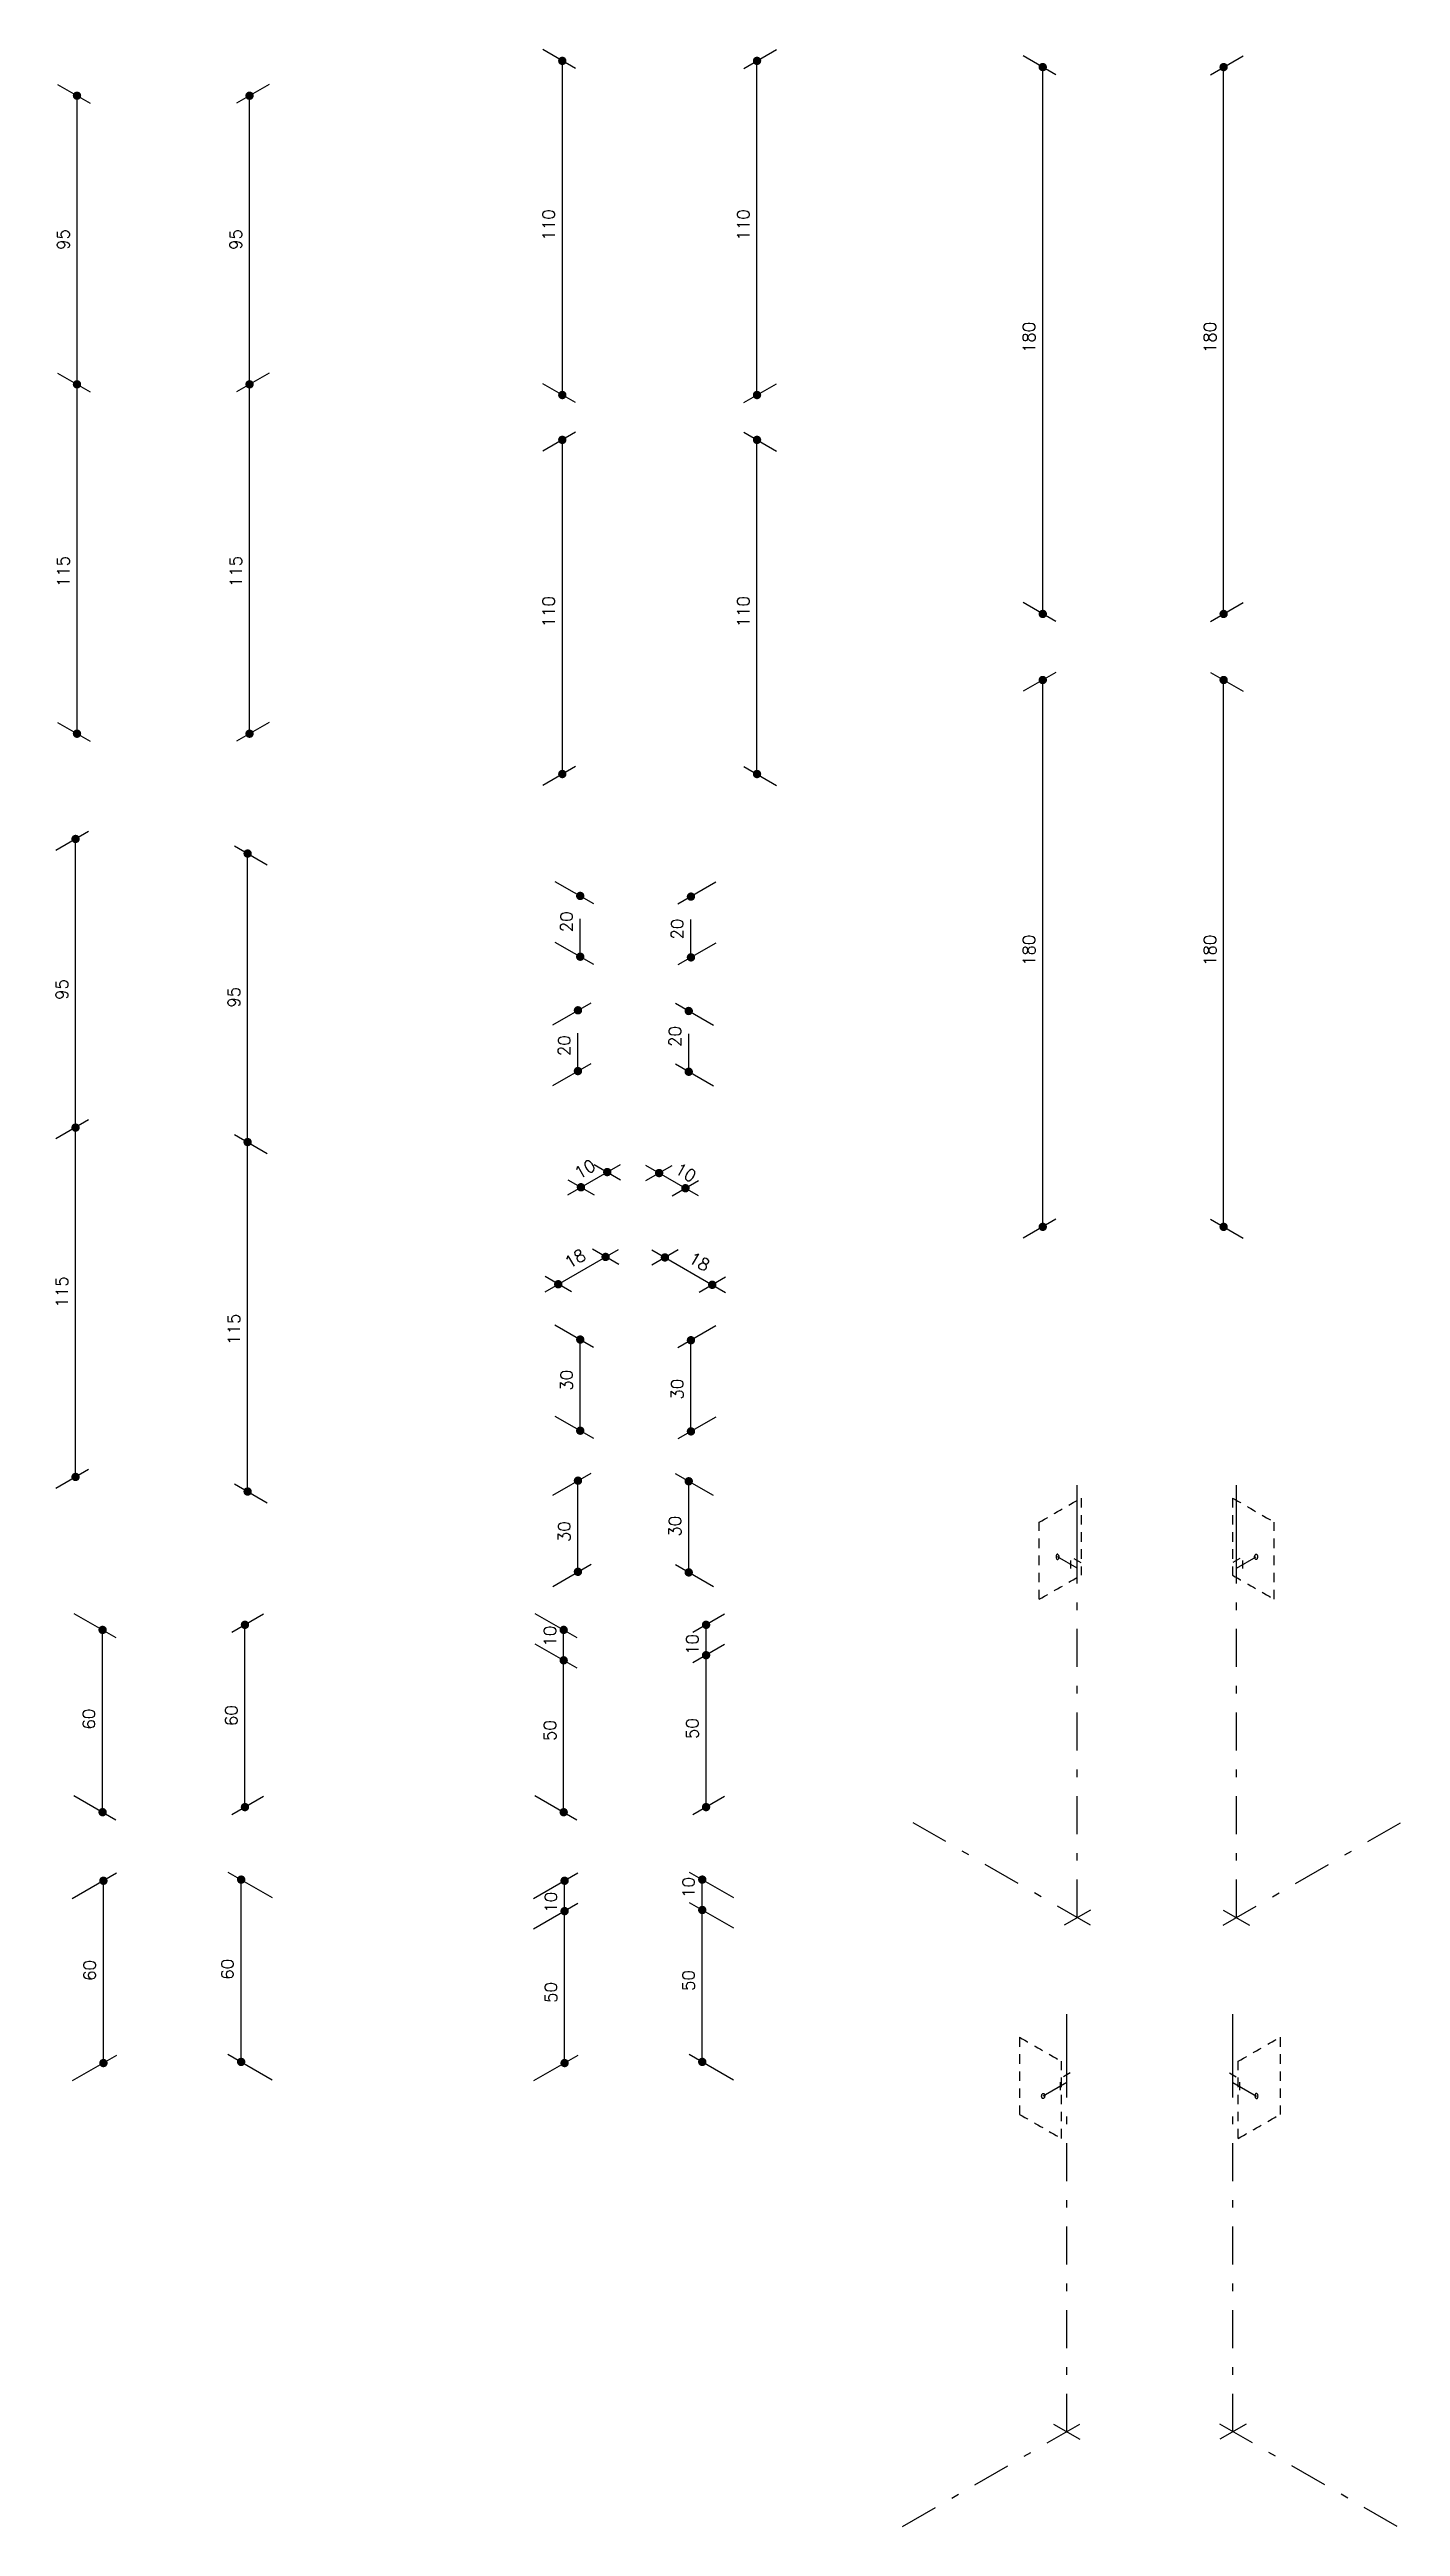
# Model space of a CAD drawing. Extents: x -33.7 to 26.1, y -23.6 to 9.2.
# Drawn here: x 8.34 to 26.14, y -23.56 to 9.05 of the extents above; entities that cross this region are included whole.
import ezdxf

# ---------------------------------------------------------------- set-up
doc = ezdxf.new("R2010")
doc.units = 0
doc.header["$MEASUREMENT"] = 0
doc.linetypes.add('DASHDOT', pattern=[1, 0.5, -0.25, 0, -0.25])
doc.linetypes.add('HIDDEN', pattern=[0.375, 0.25, -0.125])
doc.layers.get('0').update_dxf_attribs({"linetype": 'CONTINUOUS'})
for name, color, linetype in [('1', 1, 'CONTINUOUS'), ('2', 2, 'CONTINUOUS'), ('4', 4, 'CONTINUOUS'), ('A-03', 3, 'CONTINUOUS'), ('S16', 2, 'CONTINUOUS')]:
    doc.layers.add(name, color=color, linetype=linetype)
doc.styles.add('S16', font='SIMPLEX.SHX', dxfattribs={"height": 0.16})

# ---------------------------------------------------------------- blocks, each defined once
blk = doc.blocks.new('C101')
at = {"layer": '1'}
blk.add_line((0.173, -0.1), (-0.52, 0.3), dxfattribs=at)
at = {"layer": '1', "linetype": 'DASHDOT'}
for p, q in [((-0.52, 0.1), (-0.173, 0.3)), ((-0.173, -0.1), (0.173, 0.1))]:
    blk.add_line(p, q, dxfattribs=at)
at = {"layer": '1', "const_width": 0.055}
for points in [[(-0.374, 0.2, 1), (-0.319, 0.2, 1)], [(-0.028, 0, 1), (0.028, 0, 1)]]:
    blk.add_lwpolyline(points, format="xyb", close=True, dxfattribs=at)
at = {"layer": 'S16', "style": 'S16'}
blk.add_text('10', height=0.16, rotation=330, dxfattribs=at).set_placement((-0.156, 0.206))
blk = doc.blocks.new('C182')
at = {"layer": '1'}
blk.add_line((-0.173, -0.1), (0.794, 0.458), dxfattribs=at)
at = {"layer": '1', "linetype": 'DASHDOT'}
for p, q in [((0.797, 0.26), (0.45, 0.46)), ((0.173, -0.1), (-0.173, 0.1))]:
    blk.add_line(p, q, dxfattribs=at)
at = {"layer": '1', "const_width": 0.055}
for points in [[(0.596, 0.36, 1), (0.651, 0.36, 1)], [(-0.028, 0, 1), (0.028, 0, 1)]]:
    blk.add_lwpolyline(points, format="xyb", close=True, dxfattribs=at)
at = {"layer": 'S16', "style": 'S16'}
blk.add_text('18', height=0.16, rotation=30, dxfattribs=at).set_placement((0.143, 0.199))
blk = doc.blocks.new('10')
at = {"layer": 'S16', "style": 'S16'}
blk.add_text('10', height=0.16, dxfattribs=at).set_placement((-0.096, 0.101))
blk = doc.blocks.new('C102')
at = {"layer": '1'}
blk.add_line((-0.173, -0.1), (0.52, 0.3), dxfattribs=at)
at = {"layer": '1', "linetype": 'DASHDOT'}
for p, q in [((-0.173, 0.1), (0.173, -0.1)), ((0.173, 0.3), (0.52, 0.1))]:
    blk.add_line(p, q, dxfattribs=at)
at = {"layer": '1', "const_width": 0.055}
for points in [[(-0.028, 0, 1), (0.028, 0, 1)], [(0.319, 0.2, 1), (0.374, 0.2, 1)]]:
    blk.add_lwpolyline(points, format="xyb", close=True, dxfattribs=at)
at = {"layer": '1', "rotation": 29.99999999921519}
blk.add_blockref('10', (0.107, 0.062), dxfattribs=at)
blk = doc.blocks.new('C181')
at = {"layer": '1', "linetype": 'DASHDOT'}
for p, q in [((-0.45, 0.46), (-0.797, 0.26)), ((0.173, 0.1), (-0.173, -0.1))]:
    blk.add_line(p, q, dxfattribs=at)
at = {"layer": '1'}
blk.add_line((-0.797, 0.46), (0.173, -0.1), dxfattribs=at)
at = {"layer": '1', "const_width": 0.055}
for points in [[(-0.651, 0.36, 1), (-0.596, 0.36, 1)], [(-0.028, 0, 1), (0.028, 0, 1)]]:
    blk.add_lwpolyline(points, format="xyb", close=True, dxfattribs=at)
at = {"layer": 'S16', "style": 'S16'}
blk.add_text('18', height=0.16, rotation=330, dxfattribs=at).set_placement((-0.328, 0.305))
blk = doc.blocks.new('C1101')
at = {"layer": '1'}
for p, q in [((-0.626, 4.039), (-0.194, 4.288)), ((-0.453, -0.261), (-0.453, 4.139)), ((-0.626, -0.361), (-0.194, -0.112))]:
    blk.add_line(p, q, dxfattribs=at)
at = {"layer": '1', "const_width": 0.055}
for points in [[(-0.48, 4.139, 1), (-0.425, 4.139, 1)], [(-0.48, -0.261, 1), (-0.425, -0.261, 1)]]:
    blk.add_lwpolyline(points, format="xyb", close=True, dxfattribs=at)
at = {"layer": 'S16', "style": 'S16'}
blk.add_text('110', height=0.16, rotation=90, dxfattribs=at).set_placement((-0.553, 1.773))
blk = doc.blocks.new('C1102')
at = {"layer": '1'}
for p, q in [((0.626, 4.039), (0.194, 4.288)), ((0.453, -0.261), (0.453, 4.139)), ((0.626, -0.361), (0.194, -0.112))]:
    blk.add_line(p, q, dxfattribs=at)
at = {"layer": '1', "const_width": 0.055}
for points in [[(0.425, 4.139, 1), (0.48, 4.139, 1)], [(0.425, -0.261, 1), (0.48, -0.261, 1)]]:
    blk.add_lwpolyline(points, format="xyb", close=True, dxfattribs=at)
at = {"layer": 'S16', "style": 'S16'}
blk.add_text('110', height=0.16, rotation=90, dxfattribs=at).set_placement((0.352, 1.773))
blk = doc.blocks.new('C1103')
at = {"layer": '1'}
for p, q in [((0.626, 4.761), (0.194, 4.512)), ((0.453, 0.261), (0.453, 4.661)), ((0.626, 0.361), (0.194, 0.112))]:
    blk.add_line(p, q, dxfattribs=at)
at = {"layer": '1', "const_width": 0.055}
for points in [[(0.425, 4.661, 1), (0.48, 4.661, 1)], [(0.425, 0.261, 1), (0.48, 0.261, 1)]]:
    blk.add_lwpolyline(points, format="xyb", close=True, dxfattribs=at)
at = {"layer": 'S16', "style": 'S16'}
blk.add_text('110', height=0.16, rotation=90, dxfattribs=at).set_placement((0.352, 2.192))
blk = doc.blocks.new('C1104')
at = {"layer": '1'}
for p, q in [((-0.626, 4.761), (-0.194, 4.512)), ((-0.453, 0.261), (-0.453, 4.661)), ((-0.626, 0.361), (-0.194, 0.112))]:
    blk.add_line(p, q, dxfattribs=at)
at = {"layer": '1', "const_width": 0.055}
for points in [[(-0.48, 4.661, 1), (-0.425, 4.661, 1)], [(-0.48, 0.261, 1), (-0.425, 0.261, 1)]]:
    blk.add_lwpolyline(points, format="xyb", close=True, dxfattribs=at)
at = {"layer": 'S16', "style": 'S16'}
blk.add_text('110', height=0.16, rotation=90, dxfattribs=at).set_placement((-0.553, 2.192))
blk = doc.blocks.new('C201')
at = {"layer": '1'}
for p, q in [((-0.194, 0.688), (-0.695, 0.399)), ((-0.194, -0.112), (-0.695, -0.401))]:
    blk.add_line(p, q, dxfattribs=at)
at = {"layer": '1', "linetype": 'DASHDOT'}
blk.add_line((-0.522, -0.301), (-0.522, 0.499), dxfattribs=at)
at = {"layer": '1', "const_width": 0.055}
for points in [[(-0.549, 0.499, 1), (-0.494, 0.499, 1)], [(-0.549, -0.301, 1), (-0.494, -0.301, 1)]]:
    blk.add_lwpolyline(points, format="xyb", close=True, dxfattribs=at)
at = {"layer": 'S16', "style": 'S16'}
blk.add_text('20', height=0.16, rotation=90, dxfattribs=at).set_placement((-0.622, -0.066))
blk = doc.blocks.new('C202')
at = {"layer": '1'}
for p, q in [((0.194, 0.688), (0.7, 0.396)), ((0.194, -0.112), (0.7, -0.404))]:
    blk.add_line(p, q, dxfattribs=at)
at = {"layer": '1', "linetype": 'DASHDOT'}
blk.add_line((0.527, -0.304), (0.527, 0.496), dxfattribs=at)
at = {"layer": '1', "const_width": 0.055}
for points in [[(0.499, 0.496, 1), (0.554, 0.496, 1)], [(0.499, -0.304, 1), (0.554, -0.304, 1)]]:
    blk.add_lwpolyline(points, format="xyb", close=True, dxfattribs=at)
at = {"layer": 'S16', "style": 'S16'}
blk.add_text('20', height=0.16, rotation=90, dxfattribs=at).set_placement((0.426, 0.018))
blk = doc.blocks.new('C203')
at = {"layer": '1'}
for p, q in [((0.194, 0.912), (0.7, 1.204)), ((0.194, 0.112), (0.7, 0.404))]:
    blk.add_line(p, q, dxfattribs=at)
at = {"layer": '1', "linetype": 'DASHDOT'}
blk.add_line((0.527, 0.304), (0.527, 1.104), dxfattribs=at)
at = {"layer": '1', "const_width": 0.055}
for points in [[(0.499, 1.104, 1), (0.554, 1.104, 1)], [(0.499, 0.304, 1), (0.554, 0.304, 1)]]:
    blk.add_lwpolyline(points, format="xyb", close=True, dxfattribs=at)
at = {"layer": 'S16', "style": 'S16'}
blk.add_text('20', height=0.16, rotation=90, dxfattribs=at).set_placement((0.426, 0.501))
blk = doc.blocks.new('C204')
at = {"layer": '1'}
for p, q in [((-0.194, 0.912), (-0.695, 1.201)), ((-0.194, 0.112), (-0.695, 0.401))]:
    blk.add_line(p, q, dxfattribs=at)
at = {"layer": '1', "linetype": 'DASHDOT'}
blk.add_line((-0.522, 0.301), (-0.522, 1.101), dxfattribs=at)
at = {"layer": '1', "const_width": 0.055}
for points in [[(-0.549, 1.101, 1), (-0.494, 1.101, 1)], [(-0.549, 0.301, 1), (-0.494, 0.301, 1)]]:
    blk.add_lwpolyline(points, format="xyb", close=True, dxfattribs=at)
at = {"layer": 'S16', "style": 'S16'}
blk.add_text('20', height=0.16, rotation=90, dxfattribs=at).set_placement((-0.622, 0.628))
blk = doc.blocks.new('C1801')
at = {"layer": '1'}
for p, q in [((-0.626, 6.839), (-0.194, 7.088)), ((-0.453, -0.261), (-0.453, 6.939)), ((-0.626, -0.361), (-0.194, -0.112))]:
    blk.add_line(p, q, dxfattribs=at)
at = {"layer": '1', "const_width": 0.055}
for points in [[(-0.48, 6.939, 1), (-0.425, 6.939, 1)], [(-0.48, -0.261, 1), (-0.425, -0.261, 1)]]:
    blk.add_lwpolyline(points, format="xyb", close=True, dxfattribs=at)
at = {"layer": 'S16', "style": 'S16'}
blk.add_text('180', height=0.16, rotation=90, dxfattribs=at).set_placement((-0.553, 3.173))
blk = doc.blocks.new('C1802')
at = {"layer": '1'}
for p, q in [((0.626, 6.839), (0.194, 7.088)), ((0.453, -0.261), (0.453, 6.939)), ((0.626, -0.361), (0.194, -0.112))]:
    blk.add_line(p, q, dxfattribs=at)
at = {"layer": '1', "const_width": 0.055}
for points in [[(0.425, 6.939, 1), (0.48, 6.939, 1)], [(0.425, -0.261, 1), (0.48, -0.261, 1)]]:
    blk.add_lwpolyline(points, format="xyb", close=True, dxfattribs=at)
at = {"layer": 'S16', "style": 'S16'}
blk.add_text('180', height=0.16, rotation=90, dxfattribs=at).set_placement((0.352, 3.173))
blk = doc.blocks.new('C1803')
at = {"layer": '1'}
for p, q in [((0.626, 7.561), (0.194, 7.312)), ((0.453, 0.261), (0.453, 7.461)), ((0.626, 0.361), (0.194, 0.112))]:
    blk.add_line(p, q, dxfattribs=at)
at = {"layer": '1', "const_width": 0.055}
for points in [[(0.425, 7.461, 1), (0.48, 7.461, 1)], [(0.425, 0.261, 1), (0.48, 0.261, 1)]]:
    blk.add_lwpolyline(points, format="xyb", close=True, dxfattribs=at)
at = {"layer": 'S16', "style": 'S16'}
blk.add_text('180', height=0.16, rotation=90, dxfattribs=at).set_placement((0.352, 3.696))
blk = doc.blocks.new('C1804')
at = {"layer": '1'}
for p, q in [((-0.626, 7.561), (-0.194, 7.312)), ((-0.453, 0.261), (-0.453, 7.461)), ((-0.626, 0.361), (-0.194, 0.112))]:
    blk.add_line(p, q, dxfattribs=at)
at = {"layer": '1', "const_width": 0.055}
for points in [[(-0.48, 7.461, 1), (-0.425, 7.461, 1)], [(-0.48, 0.261, 1), (-0.425, 0.261, 1)]]:
    blk.add_lwpolyline(points, format="xyb", close=True, dxfattribs=at)
at = {"layer": 'S16', "style": 'S16'}
blk.add_text('180', height=0.16, rotation=90, dxfattribs=at).set_placement((-0.553, 3.696))
blk = doc.blocks.new('C50101')
at = {"layer": '1'}
for p, q in [((-0.194, 2.288), (-0.61, 2.048)), ((-0.437, -0.252), (-0.437, 2.148)), ((-0.194, 1.888), (-0.61, 1.648)), ((-0.194, -0.112), (-0.61, -0.352))]:
    blk.add_line(p, q, dxfattribs=at)
at = {"layer": '1', "const_width": 0.055}
for points in [[(-0.464, 2.148, 1), (-0.409, 2.148, 1)], [(-0.464, 1.748, 1), (-0.409, 1.748, 1)], [(-0.464, -0.252, 1), (-0.409, -0.252, 1)]]:
    blk.add_lwpolyline(points, format="xyb", close=True, dxfattribs=at)
at = {"layer": 'S16', "style": 'S16'}
for s, p in [('10', (-0.537, 1.751)), ('50', (-0.537, 0.644))]:
    blk.add_text(s, height=0.16, rotation=90, dxfattribs=at).set_placement(p)
blk = doc.blocks.new('C50102')
at = {"layer": '1'}
for p, q in [((0.194, 2.288), (0.746, 1.97)), ((0.572, -0.33), (0.572, 2.07)), ((0.194, 1.888), (0.746, 1.57)), ((0.194, -0.112), (0.746, -0.43))]:
    blk.add_line(p, q, dxfattribs=at)
at = {"layer": '1', "const_width": 0.055}
for points in [[(0.545, 2.07, 1), (0.6, 2.07, 1)], [(0.545, 1.67, 1), (0.6, 1.67, 1)], [(0.545, -0.33, 1), (0.6, -0.33, 1)]]:
    blk.add_lwpolyline(points, format="xyb", close=True, dxfattribs=at)
at = {"layer": 'S16', "style": 'S16'}
for s, p in [('10', (0.472, 1.851)), ('50', (0.472, 0.607))]:
    blk.add_text(s, height=0.16, rotation=90, dxfattribs=at).set_placement(p)
blk = doc.blocks.new('C50103')
at = {"layer": '1'}
for p, q in [((0.777, 2.848), (0.194, 2.512)), ((0.603, 0.348), (0.603, 2.748)), ((0.777, 2.448), (0.194, 2.112)), ((0.777, 0.448), (0.194, 0.112))]:
    blk.add_line(p, q, dxfattribs=at)
at = {"layer": '1', "const_width": 0.055}
for points in [[(0.576, 2.748, 1), (0.631, 2.748, 1)], [(0.576, 2.348, 1), (0.631, 2.348, 1)], [(0.576, 0.348, 1), (0.631, 0.348, 1)]]:
    blk.add_lwpolyline(points, format="xyb", close=True, dxfattribs=at)
at = {"layer": 'S16', "style": 'S16'}
for s, p in [('10', (0.503, 2.327)), ('50', (0.503, 1.14))]:
    blk.add_text(s, height=0.16, rotation=90, dxfattribs=at).set_placement(p)
blk = doc.blocks.new('C50104')
at = {"layer": '1'}
for p, q in [((-0.777, 2.848), (-0.194, 2.512)), ((-0.603, 0.348), (-0.603, 2.748)), ((-0.777, 2.448), (-0.194, 2.112)), ((-0.777, 0.448), (-0.194, 0.112))]:
    blk.add_line(p, q, dxfattribs=at)
at = {"layer": '1', "const_width": 0.055}
for points in [[(-0.631, 2.748, 1), (-0.576, 2.748, 1)], [(-0.631, 2.348, 1), (-0.576, 2.348, 1)], [(-0.631, 0.348, 1), (-0.576, 0.348, 1)]]:
    blk.add_lwpolyline(points, format="xyb", close=True, dxfattribs=at)
at = {"layer": 'S16', "style": 'S16'}
for s, p in [('10', (-0.704, 2.508)), ('50', (-0.704, 1.282))]:
    blk.add_text(s, height=0.16, rotation=90, dxfattribs=at).set_placement(p)
blk = doc.blocks.new('MI1')
at = {"layer": '1', "linetype": 'DASHDOT'}
for p, q in [((-0.173, -0.1), (-0.173, 4.5)), ((-0.346, -0.2), (1.989, 1.148))]:
    blk.add_line(p, q, dxfattribs=at)
at = {"layer": '1'}
blk.add_line((-0.346, 0), (0, -0.2), dxfattribs=at)
at = {"layer": '2', "linetype": 'HIDDEN', "ltscale": 0.5}
blk.add_lwpolyline([(0.327, 4.091), (0.327, 5.106, -0.000331), (-0.223, 5.424), (-0.223, 4.408, 0.00033)], format="xyb", close=True, dxfattribs=at)
at = {"layer": '2', "elevation": 1.669}
blk.add_lwpolyline([(0.107, 4.649, -0.058752), (0.104, 4.635, -0.072341), (0.1, 4.625, -0.106617), (0.092, 4.617, -0.156851), (0.085, 4.615, -0.156851), (0.079, 4.618, -0.106617), (0.072, 4.626, -0.072341), (0.068, 4.636, -0.058752), (0.067, 4.65, -0.058752), (0.069, 4.664, -0.072341), (0.074, 4.674, -0.106617), (0.081, 4.682, -0.156851), (0.088, 4.684, -0.156851), (0.095, 4.681, -0.106617), (0.102, 4.673, -0.072341), (0.106, 4.663, -0.058752)], format="xyb", close=True, dxfattribs=at)
at = {"layer": '4'}
for q in [(-0.173, 5.595), (-0.173, 4.877), (0.087, 4.65)]:
    blk.add_line((-0.173, 4.5), q, dxfattribs=at)
at = {"layer": 'A-03'}
for p, q in [((-0.128, 4.626), (-0.218, 4.574)), ((-0.087, 4.498), (-0.087, 4.602))]:
    blk.add_line(p, q, dxfattribs=at)
blk = doc.blocks.new('MI2')
at = {"layer": '1', "linetype": 'DASHDOT'}
for p, q in [((0.173, -0.1), (0.173, 4.5)), ((0.346, -0.2), (-1.989, 1.148))]:
    blk.add_line(p, q, dxfattribs=at)
at = {"layer": '1'}
blk.add_line((0.346, 0), (0, -0.2), dxfattribs=at)
at = {"layer": '2', "linetype": 'HIDDEN', "ltscale": 0.5}
blk.add_lwpolyline([(-0.327, 4.091), (-0.327, 5.106, 0.000331), (0.223, 5.424), (0.223, 4.408, -0.00033)], format="xyb", close=True, dxfattribs=at)
at = {"layer": '2', "elevation": 1.669}
blk.add_lwpolyline([(-0.107, 4.649, 0.058752), (-0.104, 4.635, 0.072341), (-0.1, 4.625, 0.106617), (-0.092, 4.617, 0.156851), (-0.085, 4.615, 0.156851), (-0.079, 4.618, 0.106617), (-0.072, 4.626, 0.072341), (-0.068, 4.636, 0.058752), (-0.067, 4.65, 0.058752), (-0.069, 4.664, 0.072341), (-0.074, 4.674, 0.106617), (-0.081, 4.682, 0.156851), (-0.088, 4.684, 0.156851), (-0.095, 4.681, 0.106617), (-0.102, 4.673, 0.072341), (-0.106, 4.663, 0.058752)], format="xyb", close=True, dxfattribs=at)
at = {"layer": '4'}
for q in [(0.173, 5.595), (-0.087, 4.65), (0.173, 4.877)]:
    blk.add_line((0.173, 4.5), q, dxfattribs=at)
at = {"layer": 'A-03'}
for p, q in [((0.087, 4.498), (0.087, 4.602)), ((0.128, 4.626), (0.218, 4.574))]:
    blk.add_line(p, q, dxfattribs=at)
blk = doc.blocks.new('MI3')
at = {"layer": '1', "linetype": 'DASHDOT'}
for p, q in [((0.173, 0.1), (0.173, 4.7)), ((-1.989, -1.148), (0.346, 0.2))]:
    blk.add_line(p, q, dxfattribs=at)
at = {"layer": '1'}
blk.add_line((0, 0.2), (0.346, 0), dxfattribs=at)
at = {"layer": '2', "linetype": 'HIDDEN', "ltscale": 0.5}
blk.add_lwpolyline([(0.102, 3.962), (0.102, 4.977, -0.000331), (-0.448, 5.294), (-0.448, 4.278, 0.00033)], format="xyb", close=True, dxfattribs=at)
at = {"layer": '2', "elevation": 1.669}
blk.add_lwpolyline([(-0.118, 4.519, -0.058752), (-0.12, 4.505, -0.072341), (-0.125, 4.495, -0.106617), (-0.132, 4.487, -0.156851), (-0.139, 4.485, -0.156851), (-0.146, 4.488, -0.106617), (-0.153, 4.496, -0.072341), (-0.157, 4.507, -0.058752), (-0.158, 4.521, -0.058752), (-0.156, 4.534, -0.072341), (-0.151, 4.545, -0.106617), (-0.143, 4.552, -0.156851), (-0.136, 4.554, -0.156851), (-0.13, 4.552, -0.106617), (-0.123, 4.544, -0.072341), (-0.119, 4.533, -0.058752)], format="xyb", close=True, dxfattribs=at)
at = {"layer": '4'}
for q in [(0.173, 5.596), (-0.138, 4.52)]:
    blk.add_line((0.173, 4.7), q, dxfattribs=at)
at = {"layer": 'A-03'}
for p, q in [((0.087, 4.702), (0.087, 4.598)), ((0.218, 4.826), (0.128, 4.774))]:
    blk.add_line(p, q, dxfattribs=at)
blk = doc.blocks.new('MI4')
at = {"layer": '1', "linetype": 'DASHDOT'}
for p, q in [((-0.173, 0.1), (-0.173, 4.7)), ((1.989, -1.148), (-0.346, 0.2))]:
    blk.add_line(p, q, dxfattribs=at)
at = {"layer": '1'}
blk.add_line((0, 0.2), (-0.346, 0), dxfattribs=at)
at = {"layer": '2', "linetype": 'HIDDEN', "ltscale": 0.5}
blk.add_lwpolyline([(-0.102, 3.962), (-0.102, 4.977, 0.000331), (0.448, 5.294), (0.448, 4.278, -0.00033)], format="xyb", close=True, dxfattribs=at)
at = {"layer": '2', "elevation": 1.669}
blk.add_lwpolyline([(0.118, 4.519, 0.058752), (0.12, 4.505, 0.072341), (0.125, 4.495, 0.106617), (0.132, 4.487, 0.156851), (0.139, 4.485, 0.156851), (0.146, 4.488, 0.106617), (0.153, 4.496, 0.072341), (0.157, 4.507, 0.058752), (0.158, 4.521, 0.058752), (0.156, 4.534, 0.072341), (0.151, 4.545, 0.106617), (0.143, 4.552, 0.156851), (0.136, 4.554, 0.156851), (0.13, 4.552, 0.106617), (0.123, 4.544, 0.072341), (0.119, 4.533, 0.058752)], format="xyb", close=True, dxfattribs=at)
at = {"layer": '4'}
for q in [(-0.173, 5.596), (0.138, 4.52)]:
    blk.add_line((-0.173, 4.7), q, dxfattribs=at)
at = {"layer": 'A-03'}
for p, q in [((-0.218, 4.826), (-0.128, 4.774)), ((-0.087, 4.702), (-0.087, 4.598))]:
    blk.add_line(p, q, dxfattribs=at)
blk = doc.blocks.new('C301')
at = {"layer": '1'}
for p, q in [((-0.194, 1.088), (-0.695, 0.799)), ((-0.522, -0.301), (-0.522, 0.899)), ((-0.194, -0.112), (-0.695, -0.401))]:
    blk.add_line(p, q, dxfattribs=at)
at = {"layer": '1', "const_width": 0.055}
for points in [[(-0.549, 0.899, 1), (-0.494, 0.899, 1)], [(-0.549, -0.301, 1), (-0.494, -0.301, 1)]]:
    blk.add_lwpolyline(points, format="xyb", close=True, dxfattribs=at)
at = {"layer": 'S16', "style": 'S16'}
blk.add_text('30', height=0.16, rotation=90, dxfattribs=at).set_placement((-0.622, 0.117))
blk = doc.blocks.new('C302')
at = {"layer": '1'}
for p, q in [((0.194, 1.088), (0.7, 0.796)), ((0.527, -0.304), (0.527, 0.896)), ((0.194, -0.112), (0.7, -0.404))]:
    blk.add_line(p, q, dxfattribs=at)
at = {"layer": '1', "const_width": 0.055}
for points in [[(0.499, 0.896, 1), (0.554, 0.896, 1)], [(0.499, -0.304, 1), (0.554, -0.304, 1)]]:
    blk.add_lwpolyline(points, format="xyb", close=True, dxfattribs=at)
at = {"layer": 'S16', "style": 'S16'}
blk.add_text('30', height=0.16, rotation=90, dxfattribs=at).set_placement((0.426, 0.222))
blk = doc.blocks.new('C303')
at = {"layer": '1'}
for p, q in [((0.194, 1.312), (0.7, 1.604)), ((0.527, 0.304), (0.527, 1.504)), ((0.194, 0.112), (0.7, 0.404))]:
    blk.add_line(p, q, dxfattribs=at)
at = {"layer": '1', "const_width": 0.055}
for points in [[(0.499, 1.504, 1), (0.554, 1.504, 1)], [(0.499, 0.304, 1), (0.554, 0.304, 1)]]:
    blk.add_lwpolyline(points, format="xyb", close=True, dxfattribs=at)
at = {"layer": 'S16', "style": 'S16'}
blk.add_text('30', height=0.16, rotation=90, dxfattribs=at).set_placement((0.426, 0.695))
blk = doc.blocks.new('C304')
at = {"layer": '1'}
for p, q in [((-0.194, 1.312), (-0.695, 1.601)), ((-0.522, 0.301), (-0.522, 1.501)), ((-0.194, 0.112), (-0.695, 0.401))]:
    blk.add_line(p, q, dxfattribs=at)
at = {"layer": '1', "const_width": 0.055}
for points in [[(-0.549, 1.501, 1), (-0.494, 1.501, 1)], [(-0.549, 0.301, 1), (-0.494, 0.301, 1)]]:
    blk.add_lwpolyline(points, format="xyb", close=True, dxfattribs=at)
at = {"layer": 'S16', "style": 'S16'}
blk.add_text('30', height=0.16, rotation=90, dxfattribs=at).set_placement((-0.622, 0.771))
blk = doc.blocks.new('C115951')
at = {"layer": '1'}
for p, q in [((-0.194, 8.288), (-0.626, 8.039)), ((-0.453, -0.261), (-0.453, 8.139)), ((-0.194, 4.488), (-0.626, 4.239)), ((-0.194, -0.112), (-0.626, -0.361))]:
    blk.add_line(p, q, dxfattribs=at)
at = {"layer": '1', "const_width": 0.055}
for points in [[(-0.425, 8.139, -1), (-0.48, 8.139, -1)], [(-0.425, 4.339, -1), (-0.48, 4.339, -1)], [(-0.425, -0.261, -1), (-0.48, -0.261, -1)]]:
    blk.add_lwpolyline(points, format="xyb", close=True, dxfattribs=at)
at = {"layer": 'S16', "style": 'S16'}
for s, p in [('95', (-0.553, 6.109)), ('115', (-0.553, 1.669))]:
    blk.add_text(s, height=0.16, rotation=90, dxfattribs=at).set_placement(p)
blk = doc.blocks.new('C115952')
at = {"layer": '1'}
for p, q in [((0.194, 8.288), (0.626, 8.039)), ((0.453, -0.261), (0.453, 8.139)), ((0.194, 4.488), (0.626, 4.239)), ((0.194, -0.112), (0.626, -0.361))]:
    blk.add_line(p, q, dxfattribs=at)
at = {"layer": '1', "const_width": 0.055}
for points in [[(0.425, 8.139, 1), (0.48, 8.139, 1)], [(0.425, 4.339, 1), (0.48, 4.339, 1)], [(0.425, -0.261, 1), (0.48, -0.261, 1)]]:
    blk.add_lwpolyline(points, format="xyb", close=True, dxfattribs=at)
at = {"layer": 'S16', "style": 'S16'}
for s, p in [('95', (0.352, 6.109)), ('115', (0.352, 1.669))]:
    blk.add_text(s, height=0.16, rotation=90, dxfattribs=at).set_placement(p)
blk = doc.blocks.new('C115953')
at = {"layer": '1', "linetype": 'DASHDOT'}
for p, q in [((0.71, 8.81), (0.194, 8.512)), ((0.71, 5.01), (0.194, 4.712)), ((0.71, 0.41), (0.194, 0.112))]:
    blk.add_line(p, q, dxfattribs=at)
at = {"layer": '1'}
blk.add_line((0.537, 0.31), (0.537, 8.71), dxfattribs=at)
at = {"layer": '1', "const_width": 0.055}
for points in [[(0.51, 8.71, 1), (0.565, 8.71, 1)], [(0.51, 4.91, 1), (0.565, 4.91, 1)], [(0.51, 0.31, 1), (0.565, 0.31, 1)]]:
    blk.add_lwpolyline(points, format="xyb", close=True, dxfattribs=at)
at = {"layer": 'S16', "style": 'S16'}
for s, p in [('95', (0.437, 6.591)), ('115', (0.437, 2.54))]:
    blk.add_text(s, height=0.16, rotation=90, dxfattribs=at).set_placement(p)
blk = doc.blocks.new('C115954')
at = {"layer": '1'}
for p, q in [((-0.626, 8.761), (-0.194, 8.512)), ((-0.453, 0.261), (-0.453, 8.661)), ((-0.626, 4.962), (-0.194, 4.712)), ((-0.626, 0.361), (-0.194, 0.112))]:
    blk.add_line(p, q, dxfattribs=at)
at = {"layer": '1', "const_width": 0.055}
for points in [[(-0.48, 8.661, 1), (-0.425, 8.661, 1)], [(-0.48, 4.862, 1), (-0.425, 4.862, 1)], [(-0.48, 0.261, 1), (-0.425, 0.261, 1)]]:
    blk.add_lwpolyline(points, format="xyb", close=True, dxfattribs=at)
at = {"layer": 'S16', "style": 'S16'}
for s, p in [('95', (-0.553, 6.632)), ('115', (-0.553, 2.192))]:
    blk.add_text(s, height=0.16, rotation=90, dxfattribs=at).set_placement(p)
blk = doc.blocks.new('C601')
at = {"layer": '1'}
for p, q in [((-0.194, 2.288), (-0.61, 2.048)), ((-0.437, -0.252), (-0.437, 2.148)), ((-0.194, -0.112), (-0.61, -0.352))]:
    blk.add_line(p, q, dxfattribs=at)
at = {"layer": '1', "const_width": 0.055}
for points in [[(-0.464, 2.148, 1), (-0.409, 2.148, 1)], [(-0.464, -0.252, 1), (-0.409, -0.252, 1)]]:
    blk.add_lwpolyline(points, format="xyb", close=True, dxfattribs=at)
at = {"layer": 'S16', "style": 'S16'}
blk.add_text('60', height=0.16, rotation=90, dxfattribs=at).set_placement((-0.537, 0.815))
blk = doc.blocks.new('C602')
at = {"layer": '1'}
for p, q in [((0.194, 2.288), (0.746, 1.97)), ((0.572, -0.33), (0.572, 2.07)), ((0.194, -0.112), (0.746, -0.43))]:
    blk.add_line(p, q, dxfattribs=at)
at = {"layer": '1', "const_width": 0.055}
for points in [[(0.545, 2.07, 1), (0.6, 2.07, 1)], [(0.545, -0.33, 1), (0.6, -0.33, 1)]]:
    blk.add_lwpolyline(points, format="xyb", close=True, dxfattribs=at)
at = {"layer": 'S16', "style": 'S16'}
blk.add_text('60', height=0.16, rotation=90, dxfattribs=at).set_placement((0.472, 0.758))
blk = doc.blocks.new('C603')
at = {"layer": '1'}
for p, q in [((0.777, 2.848), (0.194, 2.512)), ((0.603, 0.348), (0.603, 2.748)), ((0.777, 0.448), (0.194, 0.112))]:
    blk.add_line(p, q, dxfattribs=at)
at = {"layer": '1', "const_width": 0.055}
for points in [[(0.576, 2.748, 1), (0.631, 2.748, 1)], [(0.576, 0.348, 1), (0.631, 0.348, 1)]]:
    blk.add_lwpolyline(points, format="xyb", close=True, dxfattribs=at)
at = {"layer": 'S16', "style": 'S16'}
blk.add_text('60', height=0.16, rotation=90, dxfattribs=at).set_placement((0.503, 1.43))
blk = doc.blocks.new('C604')
at = {"layer": '1'}
for p, q in [((-0.777, 2.848), (-0.194, 2.512)), ((-0.603, 0.348), (-0.603, 2.748)), ((-0.777, 0.448), (-0.194, 0.112))]:
    blk.add_line(p, q, dxfattribs=at)
at = {"layer": '1', "const_width": 0.055}
for points in [[(-0.631, 2.748, 1), (-0.576, 2.748, 1)], [(-0.631, 0.348, 1), (-0.576, 0.348, 1)]]:
    blk.add_lwpolyline(points, format="xyb", close=True, dxfattribs=at)
at = {"layer": 'S16', "style": 'S16'}
blk.add_text('60', height=0.16, rotation=90, dxfattribs=at).set_placement((-0.704, 1.43))

msp = doc.modelspace()

# ---------------------------------------------------------------- block references
for name, p in [('C1102', (14.645, 4.764)), ('C1101', (18.114, 4.764)), ('C1802', (20.972, 1.882)), ('C1801', (24.259, 1.882)), ('C115952', (8.254, 0.305, -1.312)), ('C115951', (11.431, 0.305, -1.312)), ('C1103', (14.645, -0.748)), ('C1104', (18.114, -0.748)), ('C1803', (20.972, -6.71)), ('C1804', (24.259, -6.71)), ('C115953', (8.15, -10.052, -62.809)), ('C115954', (11.406, -10.195)), ('C202', (14.807, -2.588)), ('C201', (17.313, -2.6)), ('C203', (14.777, -4.702)), ('C204', (17.284, -4.708)), ('C302', (14.807, -8.829)), ('C301', (17.313, -8.841)), ('C303', (14.777, -11.295)), ('C304', (17.284, -11.3)), ('MI2', (21.706, -15.444, 15.843)), ('MI1', (24.147, -15.444, 15.843)), ('C602', (8.471, -13.826)), ('C601', (11.355, -13.837)), ('C50102', (14.543, -13.826)), ('C50101', (17.427, -13.837)), ('C603', (8.451, -17.807)), ('C604', (11.472, -17.792)), ('C50103', (14.524, -17.807)), ('C50104', (17.544, -17.792)), ('MI3', (21.568, -22.413, -64.917)), ('MI4', (24.101, -22.413, -64.917))]:
    msp.add_blockref(name, p)
at = {"layer": '1'}
for name, p in [('C102', (15.343, -5.928)), ('C101', (16.719, -5.941)), ('C182', (15.044, -7.205)), ('C181', (17.072, -7.212))]:
    msp.add_blockref(name, p, dxfattribs=at)

doc.saveas('drawing.dxf')
